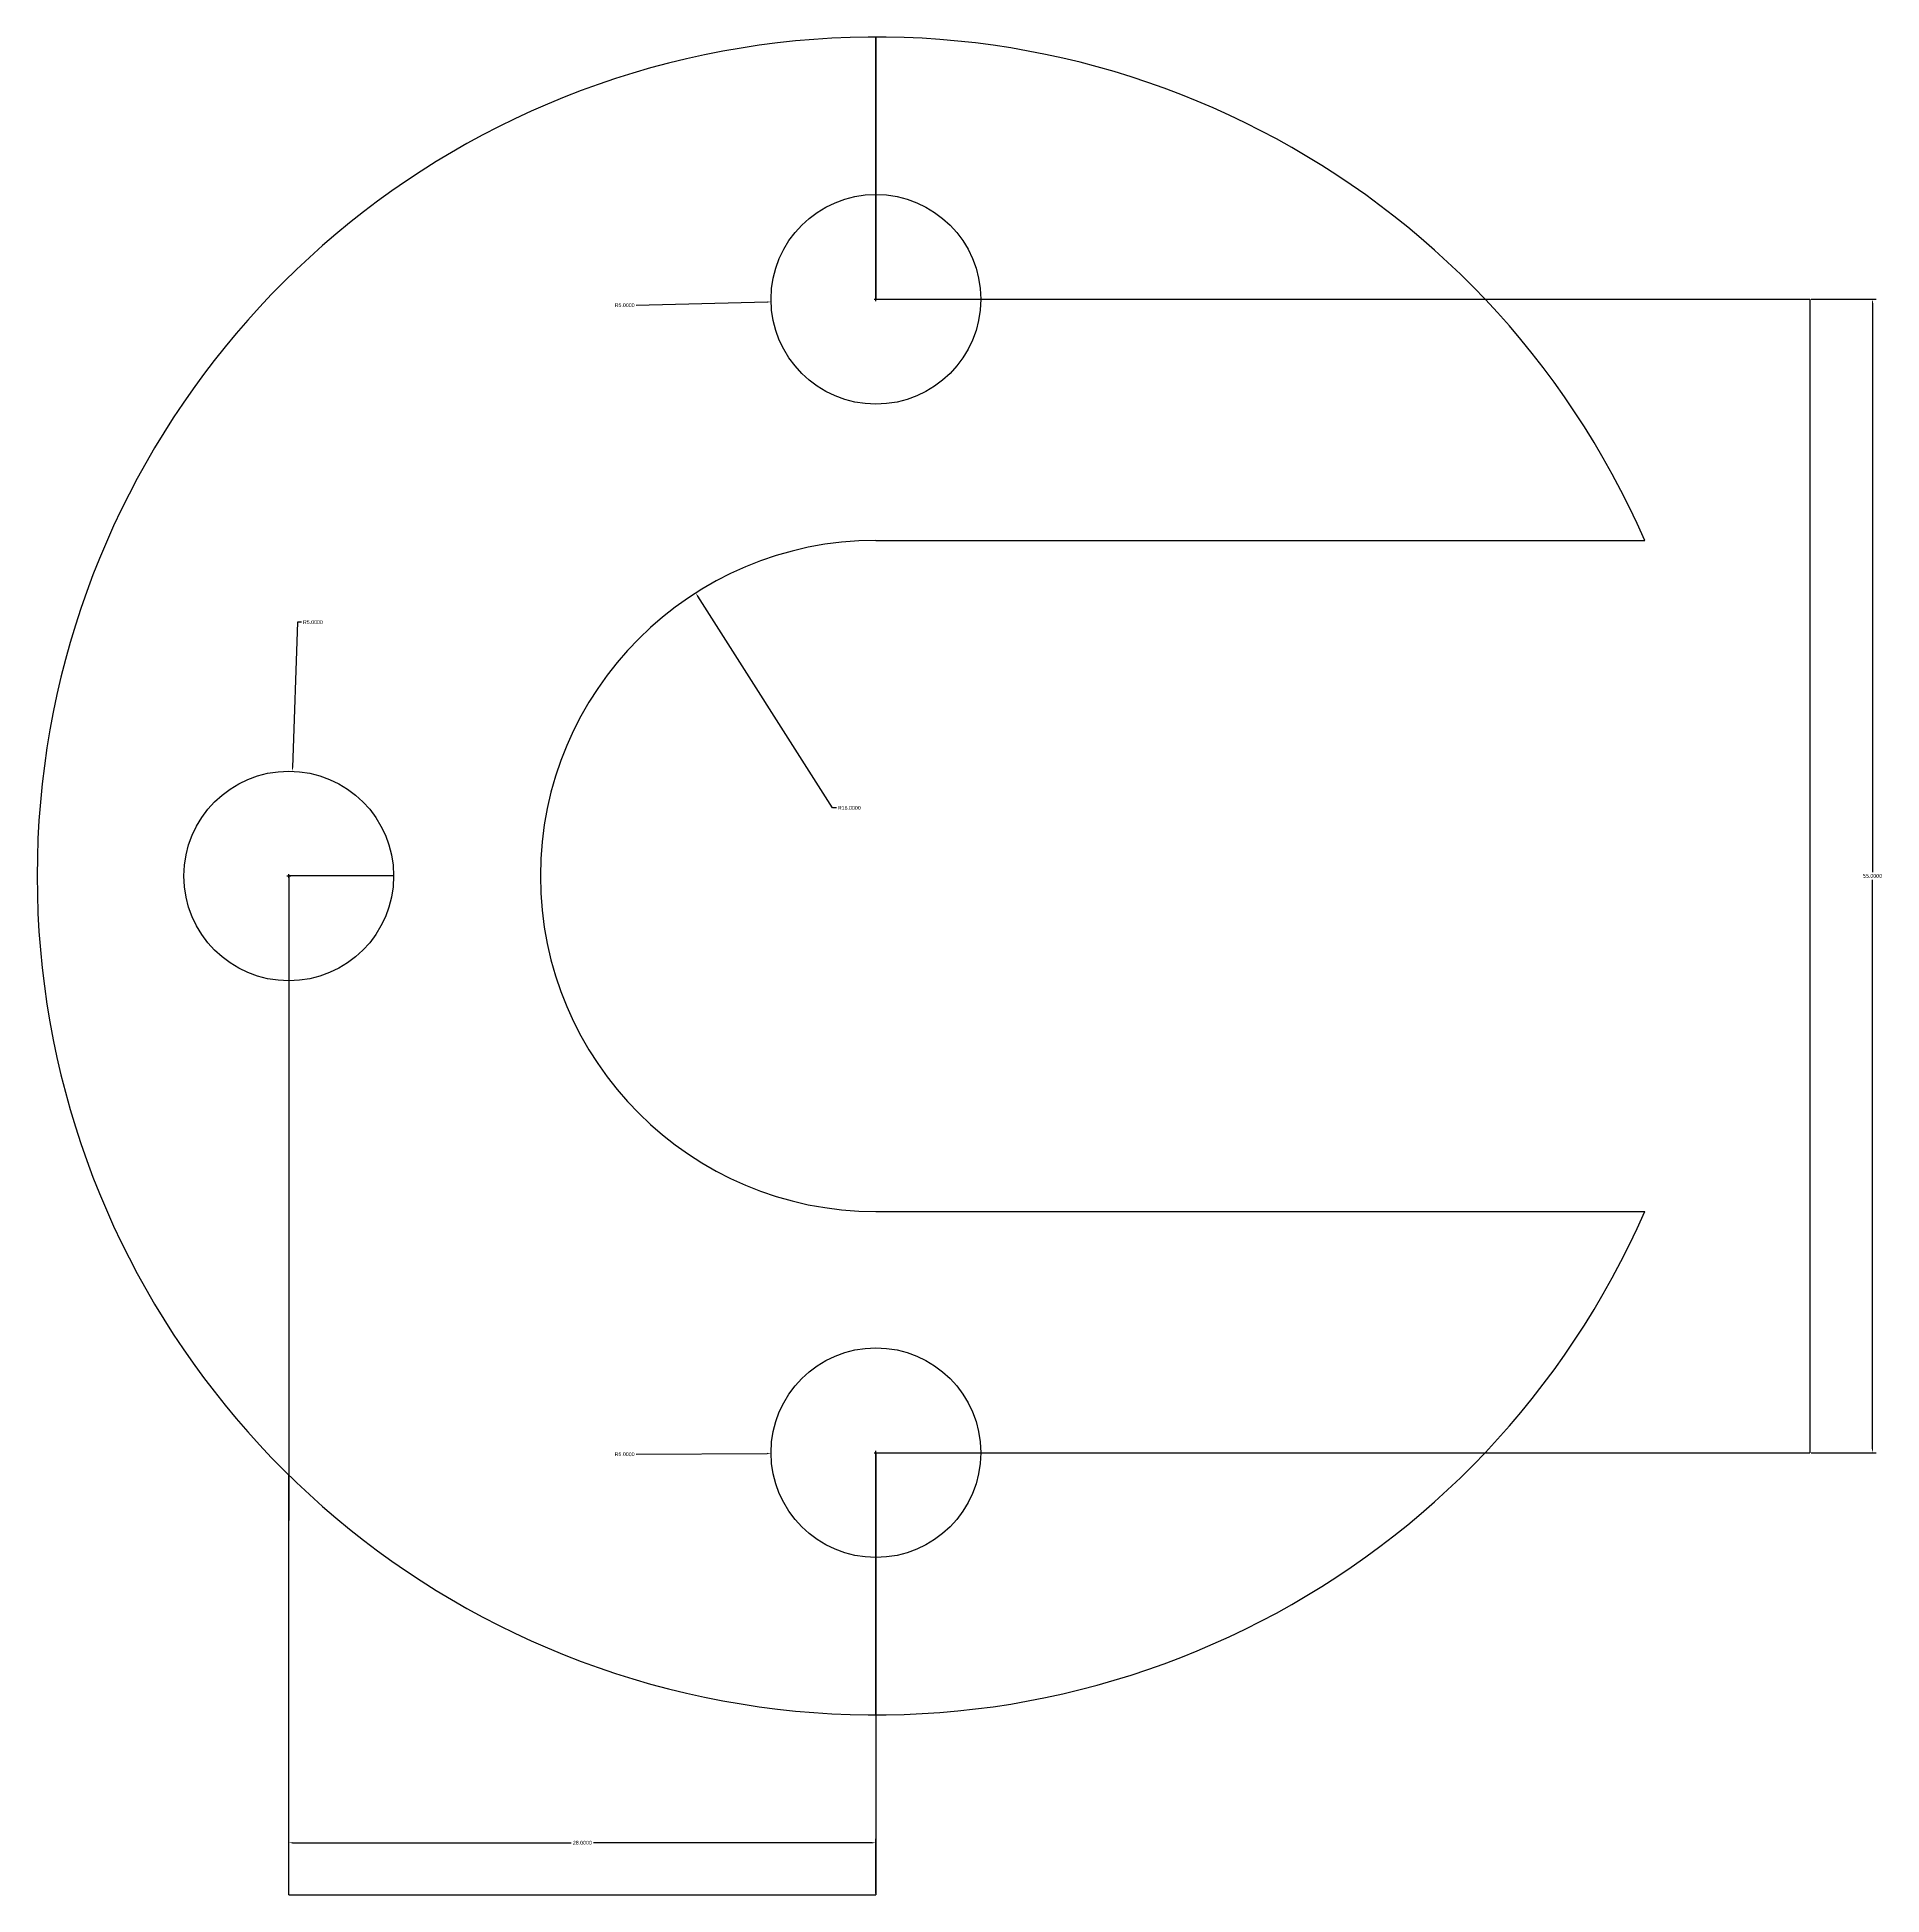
# Model space of a CAD drawing. Header units: inches. Extents: x 34 to 355, y -38 to 174.
# Drawn here: x 257.3 to 345.3, y -36 to 52.6 of the extents above; entities that cross this region are included whole.
import ezdxf

# ---------------------------------------------------------------- set-up
doc = ezdxf.new("R2010")
doc.units = ezdxf.units.IN
doc.header["$MEASUREMENT"] = 0
doc.layers.get('Defpoints').update_dxf_attribs({"color": 10})
doc.styles.get("Standard").update_dxf_attribs({"font": 'arial.ttf'})
doc.dimstyles.get("Standard").update_dxf_attribs({"dimtxt": 0.18, "dimasz": 0.18, "dimexe": 0.18, "dimexo": 0.0625, "dimgap": 0.09, "dimtad": 0, "dimtih": 1, "dimtoh": 1, "dimdec": 4, "dimzin": 0, "dimdsep": 46, "dimtxsty": 'Standard', "dimcen": 0.09, "dimadec": 0, "dimazin": 0, "dimtfac": 1, "dimtdec": 4, "dimtofl": 0, "dimtmove": 0, "dimatfit": 3, "dimfxl": 1, "dimtolj": 1, "dimtzin": 0, "dimarcsym": 0})

# ---------------------------------------------------------------- blocks, each defined once
blk = doc.blocks.new('*D21')
at = {"color": 0, "lineweight": -2, "transparency": 16777216}
for p, q in [((295.241, 15.827), (288.811, 25.924)), ((295.421, 15.827), (295.241, 15.827))]:
    blk.add_line(p, q, dxfattribs=at)
at = {"color": 0, "transparency": 16777216}
blk.add_solid([(288.836, 25.94), (288.785, 25.907), (288.714, 26.075)], dxfattribs=at)
at = {"layer": 'Defpoints', "color": 0, "transparency": 16777216}
for p in [(288.714, 26.075), (297.309, 12.58)]:
    blk.add_point(p, dxfattribs=at)
at = {"color": 0, "transparency": 16777216, "insert": (296.04, 15.827), "char_height": 0.18, "attachment_point": 5}
blk.add_mtext('\\A1;R16.0000', dxfattribs=at)
blk = doc.blocks.new('*D22')
at = {"color": 0, "lineweight": -2, "transparency": 16777216}
for p, q in [((285.873, 39.798), (292.13, 39.952)), ((297.219, 40.08), (297.399, 40.08)), ((297.309, 39.99), (297.309, 40.17))]:
    blk.add_line(p, q, dxfattribs=at)
at = {"color": 0, "transparency": 16777216}
blk.add_solid([(292.13, 39.982), (292.131, 39.922), (292.31, 39.957)], dxfattribs=at)
at = {"layer": 'Defpoints', "color": 0, "transparency": 16777216}
for p in [(292.31, 39.957), (297.309, 40.08)]:
    blk.add_point(p, dxfattribs=at)
at = {"color": 0, "transparency": 16777216, "insert": (285.324, 39.798), "char_height": 0.18, "attachment_point": 5}
blk.add_mtext('\\A1;R5.0000', dxfattribs=at)
blk = doc.blocks.new('*D23')
at = {"color": 0, "lineweight": -2, "transparency": 16777216}
for p, q in [((269.729, 24.683), (269.489, 17.757)), ((269.909, 24.683), (269.729, 24.683)), ((269.219, 12.58), (269.399, 12.58)), ((269.309, 12.49), (269.309, 12.67))]:
    blk.add_line(p, q, dxfattribs=at)
at = {"color": 0, "transparency": 16777216}
blk.add_solid([(269.459, 17.758), (269.519, 17.756), (269.482, 17.577)], dxfattribs=at)
at = {"layer": 'Defpoints', "color": 0, "transparency": 16777216}
for p in [(269.482, 17.577), (269.309, 12.58)]:
    blk.add_point(p, dxfattribs=at)
at = {"color": 0, "transparency": 16777216, "insert": (270.459, 24.683), "char_height": 0.18, "attachment_point": 5}
blk.add_mtext('\\A1;R5.0000', dxfattribs=at)
blk = doc.blocks.new('*D24')
at = {"color": 0, "lineweight": -2, "transparency": 16777216}
for p, q in [((285.873, -14.995), (292.129, -14.954)), ((297.219, -14.92), (297.399, -14.92)), ((297.309, -15.01), (297.309, -14.83))]:
    blk.add_line(p, q, dxfattribs=at)
at = {"color": 0, "transparency": 16777216}
blk.add_solid([(292.129, -14.924), (292.129, -14.984), (292.309, -14.953)], dxfattribs=at)
at = {"layer": 'Defpoints', "color": 0, "transparency": 16777216}
for p in [(292.309, -14.953), (297.309, -14.92)]:
    blk.add_point(p, dxfattribs=at)
at = {"color": 0, "transparency": 16777216, "insert": (285.324, -14.995), "char_height": 0.18, "attachment_point": 5}
blk.add_mtext('\\A1;R5.0000', dxfattribs=at)
blk = doc.blocks.new('*D19')
at = {"color": 0, "lineweight": -2, "transparency": 16777216}
for p, q in [((341.912, 40.08), (345.014, 40.08)), ((344.834, 39.9), (344.834, 12.762)), ((344.834, -14.74), (344.834, 12.398)), ((341.912, -14.92), (345.014, -14.92))]:
    blk.add_line(p, q, dxfattribs=at)
at = {"color": 0, "transparency": 16777216}
for points in [[(344.804, 39.9), (344.864, 39.9), (344.834, 40.08)], [(344.804, -14.74), (344.864, -14.74), (344.834, -14.92)]]:
    blk.add_solid(points, dxfattribs=at)
at = {"layer": 'Defpoints', "color": 0, "transparency": 16777216}
for p in [(341.85, 40.08), (341.85, -14.92), (344.834, -14.92)]:
    blk.add_point(p, dxfattribs=at)
at = {"color": 0, "transparency": 16777216, "insert": (344.834, 12.58), "char_height": 0.18, "attachment_point": 5}
blk.add_mtext('\\A1;55.0000', dxfattribs=at)
blk = doc.blocks.new('*D20')
at = {"color": 0, "lineweight": -2, "transparency": 16777216}
for p, q in [((269.309, -35.942), (269.309, -33.34)), ((269.489, -33.52), (282.774, -33.52)), ((297.129, -33.52), (283.844, -33.52)), ((297.309, -35.942), (297.309, -33.34))]:
    blk.add_line(p, q, dxfattribs=at)
at = {"color": 0, "transparency": 16777216}
for points in [[(269.489, -33.49), (269.489, -33.55), (269.309, -33.52)], [(297.129, -33.49), (297.129, -33.55), (297.309, -33.52)]]:
    blk.add_solid(points, dxfattribs=at)
at = {"layer": 'Defpoints', "color": 0, "transparency": 16777216}
for p in [(297.309, -33.52), (269.309, -36.005), (297.309, -36.005)]:
    blk.add_point(p, dxfattribs=at)
at = {"color": 0, "transparency": 16777216, "insert": (283.309, -33.52), "char_height": 0.18, "attachment_point": 5}
blk.add_mtext('\\A1;28.0000', dxfattribs=at)

msp = doc.modelspace()

# ---------------------------------------------------------------- linework, layer by layer
for p, q in [((297.30878, 40.07991), (297.30878, 52.57991)), ((297.30878, 52.57991), (297.30878, 40.07991)), ((297.30878, 52.57991), (297.30878, 40.07991)), ((297.30878, 40.07991), (341.84962, 40.07991)), ((297.30878, 28.57991), (333.96938, 28.57991)), ((269.30878, 12.57991), (269.30878, -18.15874)), ((274.30878, 12.57991), (269.30878, 12.57991)), ((297.30878, -3.42009), (333.96938, -3.42009)), ((297.30878, -14.92009), (297.30878, -27.42009)), ((297.30878, -27.42009), (297.30878, -14.92009)), ((297.30878, -14.92009), (302.30878, -14.92009)), ((297.30878, -14.92009), (341.84962, -14.92009)), ((269.30878, -36.00456), (269.30878, -15.9858)), ((297.30878, -27.42009), (297.30878, -36.00456)), ((269.30878, -36.00456), (297.30878, -36.00456))]:
    msp.add_line(p, q)
at = {"color": 7, "true_color": 0xffffff}
msp.add_line((341.84962, 40.07991), (341.84962, -14.92009), dxfattribs=at)
for centre in [(297.30878, 40.07991), (269.30878, 12.57991), (297.30878, -14.92009)]:
    msp.add_circle(centre, 5)
for radius, start, end in [(40, 23.5781785, 336.4218215), (16, 90, 270)]:
    msp.add_arc((297.30878, 12.57991), radius, start, end)

# ---------------------------------------------------------------- dimensions: what is measured, and where the dimension line sits
at = {"color": 18, "true_color": 0x000000}
for center, mpoint, picture, middle in [((297.30878, 40.07991), (292.31029, 39.95685), '*D22', (285.87311, 39.79837)), ((297.30878, 12.57991), (288.7139, 26.0754), '*D21', (296.04035, 15.82674)), ((269.30878, 12.57991), (269.4824, 17.5769), '*D23', (270.45875, 24.68302)), ((297.30878, -14.92009), (292.30888, -14.95274), '*D24', (285.87311, -14.99477))]:
    dim = msp.add_radius_dim(center=center, mpoint=mpoint, dimstyle='Standard', dxfattribs=at)
    dim.commit()
    dim.dimension.update_dxf_attribs({"geometry": picture, "text_midpoint": middle, "dimtype": 164})
dim = msp.add_linear_dim(base=(344.83402, -14.92009), p1=(341.84962, 40.07991), p2=(341.84962, -14.92009), angle=90, dimstyle='Standard', dxfattribs=at)
dim.commit()
dim.dimension.update_dxf_attribs({"geometry": '*D19', "text_midpoint": (344.83402, 12.57991)})
dim = msp.add_linear_dim(base=(297.30878, -33.52027), p1=(269.30878, -36.00456), p2=(297.30878, -36.00456), dimstyle='Standard', dxfattribs=at)
dim.commit()
dim.dimension.update_dxf_attribs({"geometry": '*D20', "text_midpoint": (283.30878, -33.52027)})

doc.saveas('drawing.dxf')
